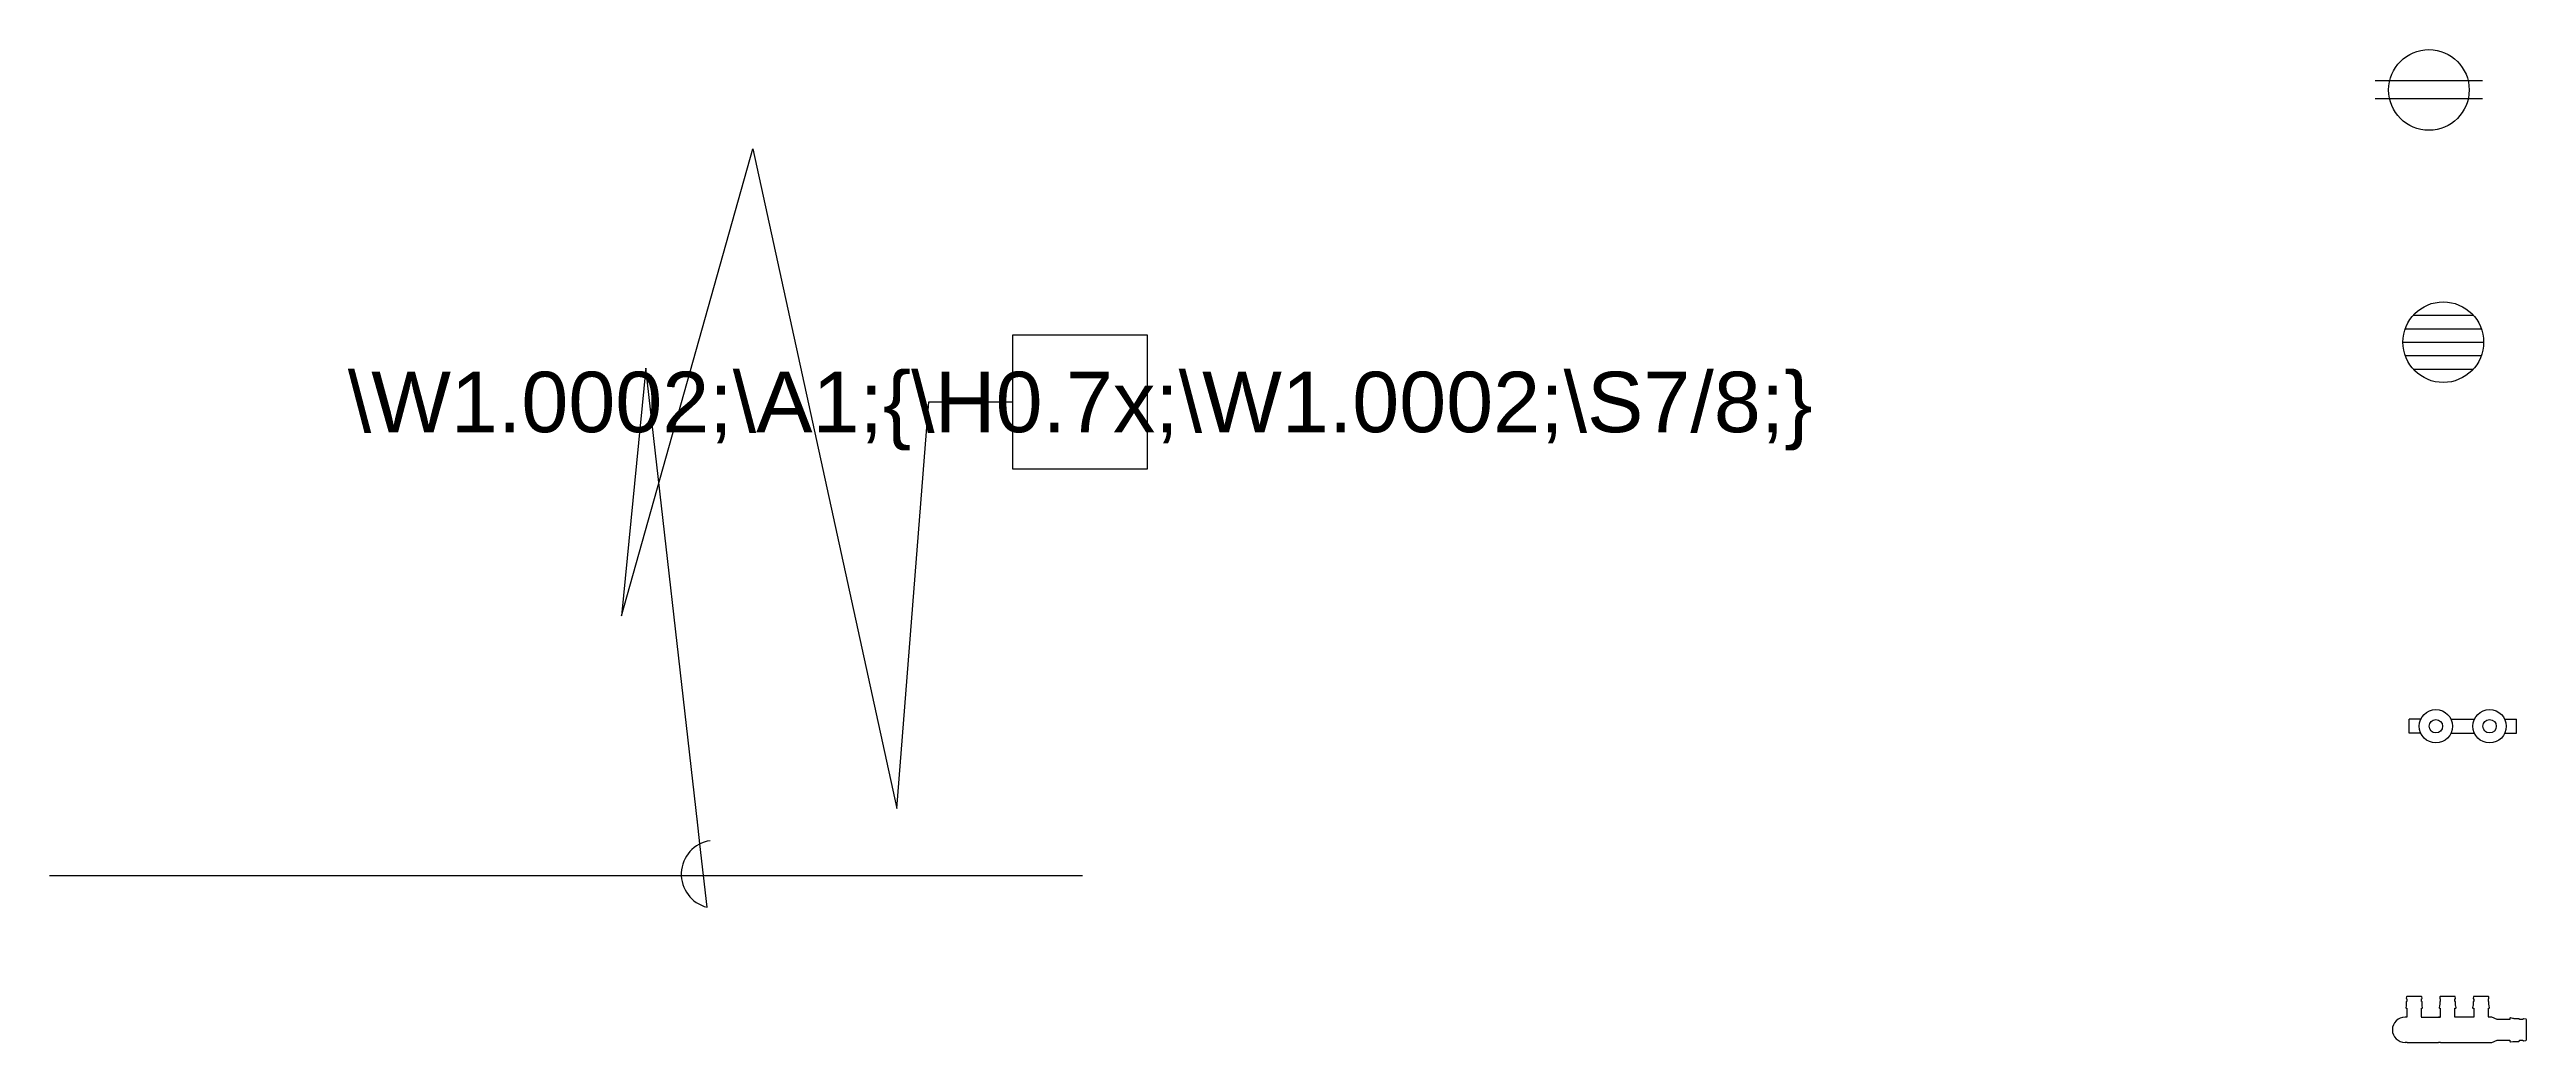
# Model space of a CAD drawing. Header units: inches. Extents: x 184 to 1103, y 1581 to 2770.
# Drawn here: x 272.3 to 456.7, y 2012.3 to 2086.2 of the extents above; entities that cross this region are included whole.
import ezdxf
from ezdxf import colors
from ezdxf.entities.mleader import LeaderData, LeaderLine
from ezdxf.enums import TextEntityAlignment as Align
from ezdxf.math import Vec2, Vec3

# ---------------------------------------------------------------- set-up
doc = ezdxf.new("R2010")
doc.units = ezdxf.units.IN
doc.header["$MEASUREMENT"] = 0
for name, color, linetype in [('PLUM-4TEXT', 2, 'Continuous'), ('PLUM-CW', 3, 'Cold_Water_Flow'), ('PLUM-DIM-WV', 1, 'Continuous'), ('PLUM-DIM-WV-TEXT', 2, 'Continuous'), ('PLUM-HW', 2, 'Hot_Water_Flow'), ('PLUM-KEYNOTE-WV', 2, 'Cold_Water_Flow'), ('PLUM-WASTE_BELOW', 6, 'Plum-Waste_Below')]:
    doc.layers.add(name, color=color, linetype=linetype)
doc.styles.add('A2', font='arial.ttf', dxfattribs={"width": 1.00018})
doc.styles.get("Standard").update_dxf_attribs({"font": 'arial.ttf'})
doc.linetypes.add('Cold_Water_Flow', pattern='A,0.875,-0.125,0,-0.125,0.875,-0.125,["CW",Standard,S=0.1,R=0,X=-0.12585,Y=-0.05],-0.1,0.875,[1,GEC_FlowArrow.shx,S=0.0625,R=0,X=0,Y=0],0.5', length=3.6)
doc.linetypes.add('Hot_Water_Flow', pattern='A,0.8125,-0.125,0,-0.125,0,-0.125,0.875,-0.125,["HW",Standard,S=0.1,R=0,X=-0.12585,Y=-0.05],-0.1,0.875,[1,GEC_FlowArrow.shx,S=0.0625,R=0,X=0,Y=0],0.5', length=3.6625)
doc.linetypes.add('Plum-Waste_Below', pattern='A,0.25,-0.125,0.25,-0.125,0.25,[1,GEC_FlowArrow.shx,S=0.09375,R=0,X=0,Y=0],-0.25,0.25,-0.125,0.25,-0.125', length=2)

# ---------------------------------------------------------------- blocks, each defined once
blk = doc.blocks.new('*U38')
for points in [[(0, -0.52), (0, 0.52)], [(0.88, 0.52), (0, 0.52)], [(3.12, 0.52), (4, 0.52)], [(4, 0.52), (4.88, 0.52)], [(7.12, 0.52), (8, 0.52)], [(8, -0.52), (8, 0.52)], [(0.88, -0.52), (0, -0.52)], [(3.12, -0.52), (4, -0.52)], [(4, -0.52), (4.88, -0.52)], [(7.12, -0.52), (8, -0.52)]]:
    blk.add_lwpolyline(points)
for centre, radius in [((2, 0), 1.24), ((2, 0), 0.5), ((6, 0), 1.24), ((6, 0), 0.5)]:
    blk.add_circle(centre, radius)
blk = doc.blocks.new('*U40')
for points in [[(-4.465, 1.224), (-4.472, 1.175)], [(-4.472, 1.04), (-4.472, 0.927)], [(-4.45, 1.153), (-4.45, 1.061)], [(-3.913, 1.245), (-4.443, 1.245)], [(-3.906, 1.061), (-3.906, 1.153)], [(-3.884, 1.175), (-3.892, 1.224)], [(-3.884, 0.927), (-3.884, 1.04)], [(-3.219, 1.224), (-3.226, 1.175)], [(-3.226, 1.04), (-3.226, 0.927)], [(-3.205, 1.153), (-3.205, 1.061)], [(-2.667, 1.245), (-3.198, 1.245)], [(-2.66, 1.061), (-2.66, 1.153)], [(-2.639, 1.175), (-2.646, 1.224)], [(-2.639, 0.927), (-2.639, 1.04)], [(-1.974, 1.224), (-1.981, 1.175)], [(-1.981, 1.04), (-1.981, 0.927)], [(-1.96, 1.153), (-1.96, 1.061)], [(-1.422, 1.245), (-1.953, 1.245)], [(-1.415, 1.061), (-1.415, 1.153)], [(-1.394, 1.175), (-1.401, 1.224)], [(-1.394, 0.927), (-1.394, 1.04)], [(-4.443, 0.474), (-4.514, 0.474)], [(-4.479, 0.884), (-4.493, 0.828)], [(-4.479, 0.807), (-4.45, 0.807)], [(-4.45, 0.807), (-4.45, 0.481), (-4.443, 0.474)], [(-3.913, 0.474), (-3.906, 0.481), (-3.906, 0.807)], [(-3.913, 0.474), (-3.198, 0.474)], [(-3.906, 0.807), (-3.877, 0.807)], [(-3.863, 0.828), (-3.877, 0.884)], [(-3.198, 0.474), (-3.276, 0.474)], [(-3.233, 0.884), (-3.248, 0.828)], [(-3.233, 0.807), (-3.205, 0.807), (-3.205, 0.481), (-3.198, 0.474)], [(-2.667, 0.474), (-2.66, 0.481), (-2.66, 0.807), (-2.632, 0.807)], [(-1.953, 0.474), (-2.667, 0.474)], [(-2.618, 0.828), (-2.632, 0.884)], [(-1.988, 0.884), (-2.002, 0.828)], [(-1.988, 0.807), (-1.96, 0.807)], [(-1.96, 0.807), (-1.96, 0.481), (-1.953, 0.474)], [(-1.422, 0.474), (-1.415, 0.481), (-1.415, 0.807)], [(-1.281, 0.474), (-1.422, 0.474)], [(-1.415, 0.807), (-1.387, 0.807)], [(-1.373, 0.828), (-1.387, 0.884)], [(-0.616, 0.432), (-0.616, 0.389), (-1.083, 0.389), (-1.281, 0.474)], [(-0.502, 0.425), (-0.594, 0.446)], [(-0.283, 0.417), (-0.46, 0.417)], [(-0.262, 0.389), (-0.262, 0.396)], [(-0.134, 0.389), (-0.262, 0.389)], [(-0.134, 0.396), (-0.134, 0.389)], [(-0.021, 0.403), (-0.113, 0.417)], [(0, -0.375), (0, 0.375)], [(-4.443, -0.467), (-4.514, -0.467)], [(-4.443, -0.467), (-3.913, -0.467)], [(-3.913, -0.467), (-3.269, -0.467)], [(-3.198, -0.467), (-3.276, -0.467)], [(-3.198, -0.467), (-2.667, -0.467)], [(-2.667, -0.467), (-1.953, -0.467)], [(-1.953, -0.467), (-1.422, -0.467)], [(-1.422, -0.467), (-1.281, -0.467)], [(-1.281, -0.467), (-1.083, -0.382), (-0.616, -0.382)], [(-0.616, -0.382), (-0.616, -0.425)], [(-0.594, -0.446), (-0.502, -0.432)], [(-0.46, -0.432), (-0.283, -0.432)], [(-0.262, -0.41), (-0.262, -0.382)], [(-0.262, -0.382), (-0.134, -0.382)], [(-0.134, -0.382), (-0.134, -0.389)], [(-0.113, -0.41), (-0.021, -0.396)]]:
    blk.add_lwpolyline(points)
for points in [[(-4.472, 0.927), (-4.472, 0.913), (-4.479, 0.892), (-4.479, 0.884)], [(-4.472, 1.175), (-4.472, 1.16), (-4.465, 1.153), (-4.45, 1.153)], [(-4.45, 1.061), (-4.465, 1.061), (-4.472, 1.047), (-4.472, 1.04)], [(-4.443, 1.245), (-4.45, 1.245), (-4.465, 1.238), (-4.465, 1.224)], [(-3.892, 1.224), (-3.892, 1.238), (-3.906, 1.245), (-3.913, 1.245)], [(-3.906, 1.153), (-3.892, 1.153), (-3.884, 1.16), (-3.884, 1.175)], [(-3.884, 1.04), (-3.884, 1.047), (-3.892, 1.061), (-3.906, 1.061)], [(-3.877, 0.884), (-3.877, 0.892), (-3.884, 0.913), (-3.884, 0.927)], [(-3.226, 0.927), (-3.226, 0.913), (-3.233, 0.892), (-3.233, 0.884)], [(-3.226, 1.175), (-3.226, 1.16), (-3.219, 1.153), (-3.205, 1.153)], [(-3.205, 1.061), (-3.219, 1.061), (-3.226, 1.047), (-3.226, 1.04)], [(-3.198, 1.245), (-3.205, 1.245), (-3.219, 1.238), (-3.219, 1.224)], [(-2.646, 1.224), (-2.646, 1.238), (-2.66, 1.245), (-2.667, 1.245)], [(-2.66, 1.153), (-2.646, 1.153), (-2.639, 1.16), (-2.639, 1.175)], [(-2.639, 1.04), (-2.639, 1.047), (-2.646, 1.061), (-2.66, 1.061)], [(-2.632, 0.884), (-2.632, 0.892), (-2.639, 0.913), (-2.639, 0.927)], [(-1.981, 0.927), (-1.981, 0.913), (-1.988, 0.892), (-1.988, 0.884)], [(-1.981, 1.175), (-1.981, 1.16), (-1.974, 1.153), (-1.96, 1.153)], [(-1.96, 1.061), (-1.974, 1.061), (-1.981, 1.047), (-1.981, 1.04)], [(-1.953, 1.245), (-1.96, 1.245), (-1.974, 1.238), (-1.974, 1.224)], [(-1.401, 1.224), (-1.401, 1.238), (-1.415, 1.245), (-1.422, 1.245)], [(-1.415, 1.153), (-1.401, 1.153), (-1.394, 1.16), (-1.394, 1.175)], [(-1.394, 1.04), (-1.394, 1.047), (-1.401, 1.061), (-1.415, 1.061)], [(-1.387, 0.884), (-1.387, 0.892), (-1.394, 0.913), (-1.394, 0.927)], [(-4.493, 0.828), (-4.5, 0.821), (-4.493, 0.807), (-4.479, 0.807)], [(-3.877, 0.807), (-3.863, 0.807), (-3.856, 0.821), (-3.863, 0.828)], [(-3.248, 0.828), (-3.255, 0.821), (-3.248, 0.807), (-3.233, 0.807)], [(-2.632, 0.807), (-2.618, 0.807), (-2.611, 0.821), (-2.618, 0.828)], [(-2.002, 0.828), (-2.009, 0.821), (-2.002, 0.807), (-1.988, 0.807)], [(-1.387, 0.807), (-1.373, 0.807), (-1.366, 0.821), (-1.373, 0.828)], [(-0.594, 0.446), (-0.601, 0.453), (-0.616, 0.446), (-0.616, 0.432)], [(-0.46, 0.417), (-0.474, 0.417), (-0.488, 0.417), (-0.502, 0.425)], [(-0.262, 0.396), (-0.262, 0.41), (-0.276, 0.417), (-0.283, 0.417)], [(-0.113, 0.417), (-0.12, 0.417), (-0.134, 0.41), (-0.134, 0.396)], [(0, 0.375), (0, 0.389), (-0.014, 0.403), (-0.021, 0.403)], [(-0.616, -0.425), (-0.616, -0.439), (-0.601, -0.446), (-0.594, -0.446)], [(-0.502, -0.432), (-0.488, -0.432), (-0.474, -0.432), (-0.46, -0.432)], [(-0.283, -0.432), (-0.276, -0.432), (-0.262, -0.417), (-0.262, -0.41)], [(-0.134, -0.389), (-0.134, -0.403), (-0.12, -0.41), (-0.113, -0.41)], [(-0.021, -0.396), (-0.014, -0.396), (0, -0.382), (0, -0.375)]]:
    blk.add_open_spline(points, degree=3)
blk.add_open_spline([(-4.514, 0.474), (-4.776, 0.474), (-4.988, 0.262), (-4.988, 0), (-4.988, 0), (-4.988, -0.262), (-4.776, -0.467), (-4.514, -0.467)], degree=3, knots=[0, 0, 0, 0, 0.125, 0.125, 0.125, 0.125, 1, 1, 1, 1])
blk = doc.blocks.new('*U42')
at = {"color": 1, "linetype": 'Continuous'}
for p, q in [((-2.24, 2), (2.24, 2)), ((-3, 0), (3, 0)), ((-2.83, 1), (2.83, 1)), ((-2.83, -1), (2.83, -1)), ((-2.24, -2), (2.24, -2))]:
    blk.add_line(p, q, dxfattribs=at)
at = {"color": 2, "linetype": 'Continuous'}
blk.add_circle((0, 0), 3, dxfattribs=at)
blk = doc.blocks.new('*U53')
at = {"color": 4, "linetype": 'Continuous'}
for p, q in [((4, 0.67), (-4, 0.67)), ((4, -0.67), (-4, -0.67))]:
    blk.add_line(p, q, dxfattribs=at)
blk.add_circle((0, 0), 3, dxfattribs=at)
blk = doc.blocks.new('WASTE_NOTE')
at = {"layer": 'PLUM-KEYNOTE-WV', "linetype": 'Continuous', "transparency": 16777216}
blk.add_lwpolyline([(-5, 10), (5, 10), (5, 0), (-5, 0), (-5, 10)], dxfattribs=at)
at = {"color": 0, "transparency": 16777216, "style": 'A2', "width": 1.00018}
blk.add_attdef('SIZE', text='', height=4.5, dxfattribs=at).set_placement((0, 5), align=Align.MIDDLE_CENTER)
blk = doc.blocks.new('ARROW2')
at = {"layer": 'PLUM-DIM-WV', "color": 0}
for p, q in [((-0.593, 0), (-1.062, 0)), ((0.593, 0), (-0.593, 0))]:
    blk.add_line(p, q, dxfattribs=at)
blk.add_ellipse((0, 0.221), major_axis=(0.447, 0.447), ratio=1, start_param=2.39815, end_param=5.141545, dxfattribs=at)

msp = doc.modelspace()

# ---------------------------------------------------------------- linework, layer by layer
msp.add_line((272.33, 2024.69), (349.23, 2024.69))

# ---------------------------------------------------------------- block references
at = {"layer": 'PLUM-4TEXT'}
msp.add_blockref('*U42', (450.53, 2064.38), dxfattribs=at)
at = {"layer": 'PLUM-CW', "xscale": 2, "yscale": 2, "zscale": 2}
msp.add_blockref('*U40', (456.72, 2013.21), dxfattribs=at)
at = {"layer": 'PLUM-HW'}
msp.add_blockref('*U38', (447.98, 2035.8), dxfattribs=at)
at = {"layer": 'PLUM-WASTE_BELOW'}
msp.add_blockref('*U53', (449.46, 2083.15), dxfattribs=at)

# ---------------------------------------------------------------- leaders
at = {"layer": 'PLUM-DIM-WV-TEXT'}
ml = msp.add_multileader_block('Standard', dxfattribs=at)
ml.set_content('WASTE_NOTE', color=256)
ml.set_attribute('SIZE', '\\W1.0002;\\A1;{\\H0.7x;\\W1.0002;\\S7/8;}', width=0)
ml.set_leader_properties(color=1)
ml.set_arrow_properties(name='ARROW2')
ml.build(insert=Vec2(0, 0))
ml.multileader.update_dxf_attribs({"dogleg_length": 0.36})
ctx = ml.context
ctx.base_point, ctx.char_height, ctx.landing_gap_size, ctx.plane_origin = Vec3(344.05, 2059.93), 0.18, 0.09, Vec3(337.02, 2050.81)
notes = []
notes.append((ctx, [(0, (1, 1, 0), (337.79, 2059.93), (1, 0), 6.25, [(4, [(321.01, 2024.69), (316.73, 2062.45), (314.92, 2044.02), (324.68, 2078.77), (335.41, 2029.68)], 0, [])])]))
ctx.block.insert = Vec3(349.05, 2054.93)
for ctx, leaders in notes:
    for number, flags, end, landing, length, lines in leaders:
        leader = LeaderData()
        leader.index, (leader.has_last_leader_line, leader.has_dogleg_vector, leader.attachment_direction) = number, flags
        leader.last_leader_point, leader.dogleg_vector, leader.dogleg_length = Vec3(end), Vec3(landing), length
        for number, points, colour, breaks in lines:
            line = LeaderLine()
            line.index, line.vertices, line.color, line.breaks = number, Vec3.list(points), colors.encode_raw_color(colour), breaks
            leader.lines.append(line)
        ctx.leaders.append(leader)

doc.saveas('drawing.dxf')
